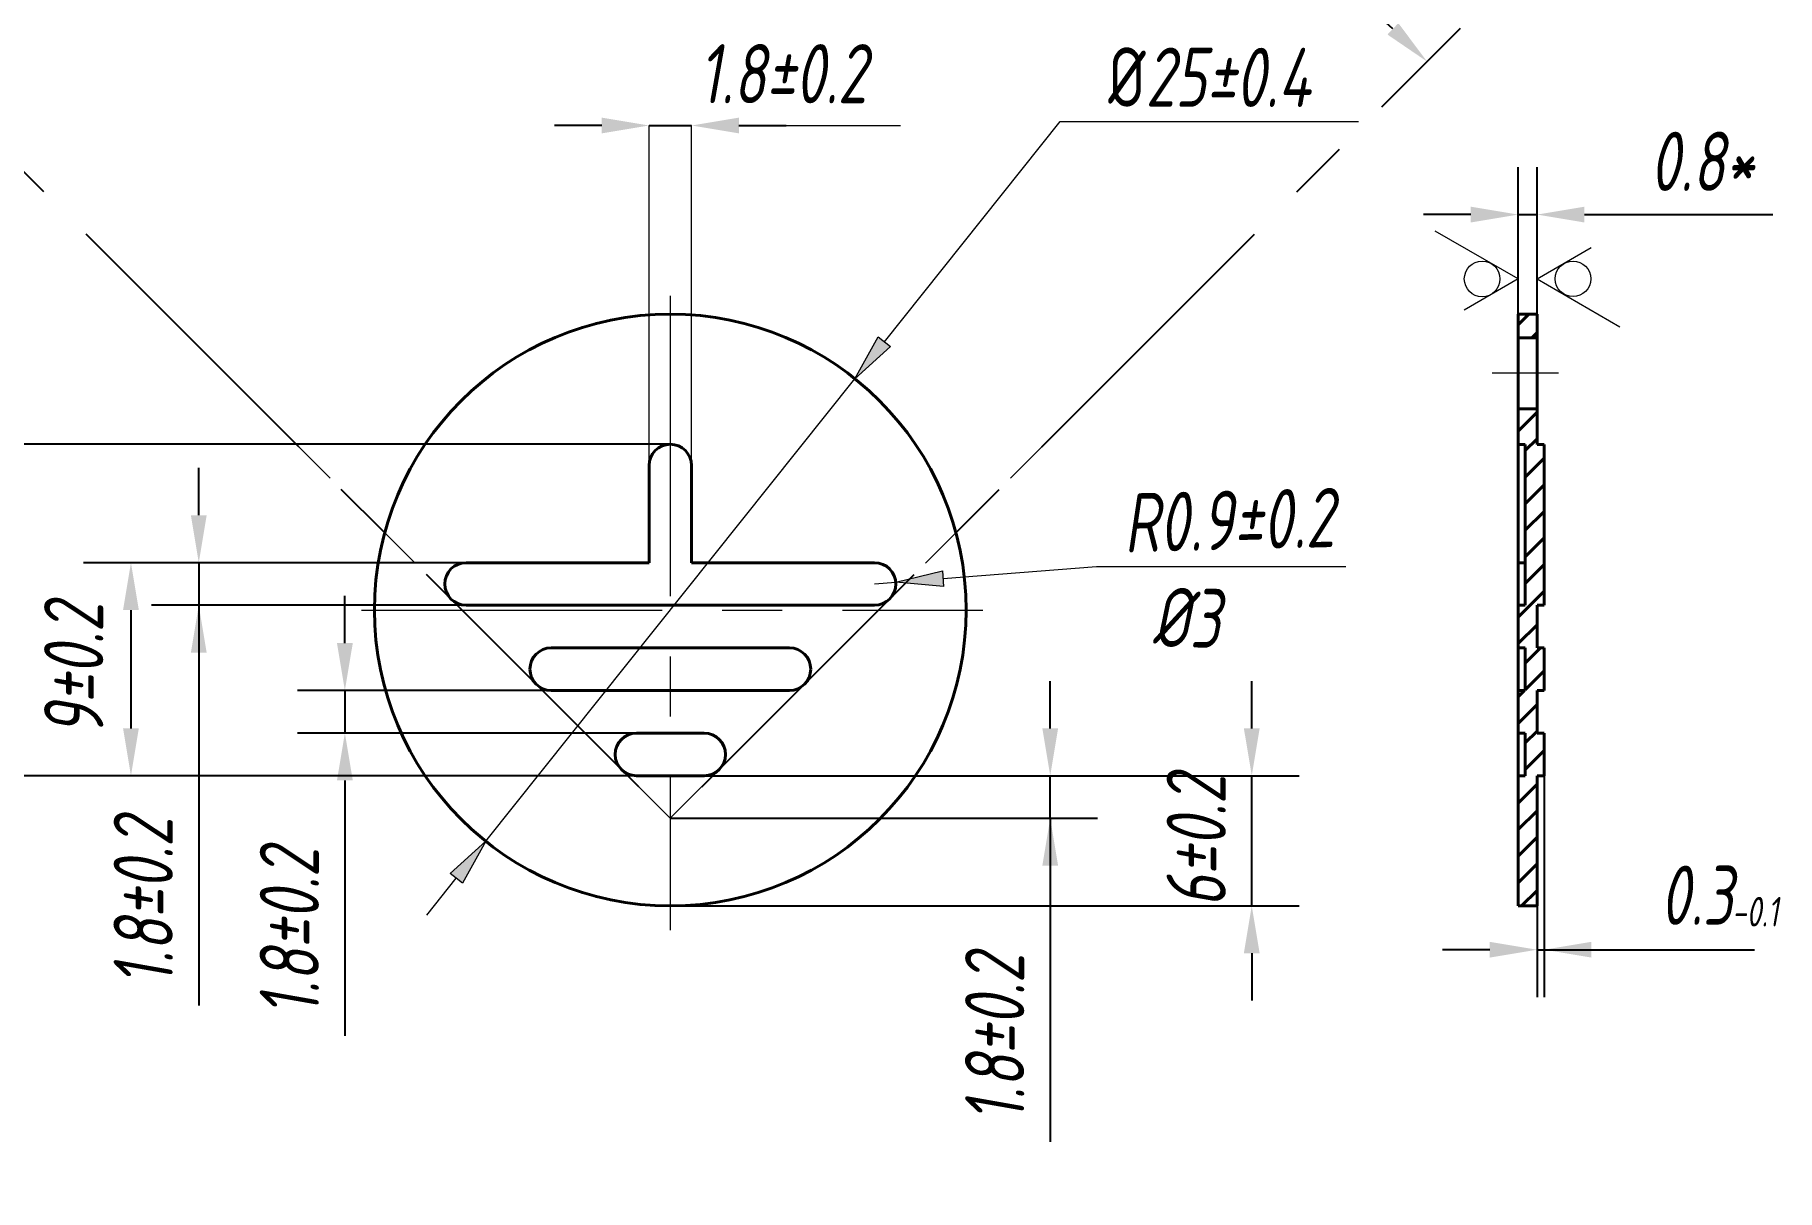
# Model space of a CAD drawing. Header units: millimetres. Extents: x 2336 to 4117, y 14795 to 41339.
# Drawn here: x 3099.5 to 3173.2, y 16544.2 to 16593 of the extents above; entities that cross this region are included whole.
import ezdxf

# ---------------------------------------------------------------- set-up
doc = ezdxf.new("R2010")
doc.units = ezdxf.units.MM
doc.linetypes.add('CENTERX2', pattern=[20.32, 12.7, -2.54, 2.54, -2.54])
doc.layers.add('РАЗМЕРЫ', color=7, linetype='Continuous', lineweight=18)
doc.styles.get("Standard").update_dxf_attribs({"font": 'simplex.shx', "width": 0.7, "oblique": 10})
doc.dimstyles.new('STAND2-1', dxfattribs={"dimtxt": 2.5, "dimasz": 2, "dimexe": 2, "dimexo": 0, "dimgap": 1, "dimtad": 1, "dimdec": 0, "dimzin": 0, "dimdsep": 46, "dimtxsty": 'Standard', "dimcen": 0, "dimadec": 0, "dimazin": 0, "dimtfac": 1, "dimtdec": 0, "dimtmove": 0, "dimatfit": 3, "dimfxl": 3, "dimtolj": 1, "dimtzin": 0, "dimarcsym": 1})

msp = doc.modelspace()

# ---------------------------------------------------------------- blocks, each defined once
blk = doc.blocks.new('*D5478')
at = {"layer": 'РАЗМЕРЫ', "color": 0, "lineweight": 18, "insert": (3148.214, 16568.394), "char_height": 2.5, "attachment_point": 5, "rotation": 358.41491}
blk.add_mtext('\\A1;%%c3', dxfattribs=at)
blk = doc.blocks.new('*D5479')
at = {"layer": 'DEFPOINTS', "color": 0, "lineweight": 18}
for p in [(3127.292, 16589.193), (3125.492, 16574.197), (3127.292, 16574.197)]:
    blk.add_point(p, dxfattribs=at)
at = {"layer": 'РАЗМЕРЫ', "color": 0, "lineweight": -2}
for p, q in [((3123.492, 16589.193), (3121.492, 16589.193)), ((3125.492, 16589.193), (3127.292, 16589.193)), ((3129.292, 16589.193), (3131.292, 16589.193))]:
    blk.add_line(p, q, dxfattribs=at)
at = {"layer": 'РАЗМЕРЫ', "color": 0, "lineweight": 18}
for points in [[(3123.492, 16588.86), (3123.492, 16589.526), (3125.492, 16589.193)], [(3129.292, 16589.526), (3129.292, 16588.86), (3127.292, 16589.193)]]:
    blk.add_solid(points, dxfattribs=at)
at = {"layer": 'РАЗМЕРЫ', "color": 0, "lineweight": 18, "insert": (3131.155, 16591.381), "char_height": 2.5, "attachment_point": 5}
blk.add_mtext('\\A1;1.8±0.2', dxfattribs=at)
blk = doc.blocks.new('*D5481')
at = {"layer": 'DEFPOINTS', "color": 0, "lineweight": 18}
for p in [(3125.492, 16570.723), (3103.603, 16561.723), (3126.392, 16561.723)]:
    blk.add_point(p, dxfattribs=at)
at = {"layer": 'РАЗМЕРЫ', "color": 0, "lineweight": -2}
for p, q in [((3125.492, 16570.723), (3101.603, 16570.723)), ((3103.603, 16568.723), (3103.603, 16563.723)), ((3126.392, 16561.723), (3101.603, 16561.723))]:
    blk.add_line(p, q, dxfattribs=at)
at = {"layer": 'РАЗМЕРЫ', "color": 0, "lineweight": 18}
for points in [[(3103.936, 16568.723), (3103.27, 16568.723), (3103.603, 16570.723)], [(3103.27, 16563.723), (3103.936, 16563.723), (3103.603, 16561.723)]]:
    blk.add_solid(points, dxfattribs=at)
at = {"layer": 'РАЗМЕРЫ', "color": 0, "lineweight": 18, "insert": (3101.184, 16566.223), "char_height": 2.5, "attachment_point": 5, "rotation": 90}
blk.add_mtext('\\A1;9±0.2', dxfattribs=at)
blk = doc.blocks.new('*D5482')
at = {"layer": 'DEFPOINTS', "color": 0, "lineweight": 18}
for p in [(3126.392, 16561.723), (3150.958, 16561.723), (3126.392, 16556.223)]:
    blk.add_point(p, dxfattribs=at)
at = {"layer": 'РАЗМЕРЫ', "color": 0, "lineweight": -2}
for p, q in [((3150.958, 16563.723), (3150.958, 16565.723)), ((3126.392, 16561.723), (3152.958, 16561.723)), ((3150.958, 16556.223), (3150.958, 16561.723)), ((3126.392, 16556.223), (3152.958, 16556.223)), ((3150.958, 16554.223), (3150.958, 16552.223))]:
    blk.add_line(p, q, dxfattribs=at)
at = {"layer": 'РАЗМЕРЫ', "color": 0, "lineweight": 18}
for points in [[(3150.624, 16563.723), (3151.291, 16563.723), (3150.958, 16561.723)], [(3151.291, 16554.223), (3150.624, 16554.223), (3150.958, 16556.223)]]:
    blk.add_solid(points, dxfattribs=at)
at = {"layer": 'РАЗМЕРЫ', "color": 0, "lineweight": 18, "insert": (3148.611, 16558.973), "char_height": 2.5, "attachment_point": 5, "rotation": 90.00001}
blk.add_mtext('\\A1;6±0.2', dxfattribs=at)
blk = doc.blocks.new('*D5483')
at = {"layer": 'DEFPOINTS', "color": 0, "lineweight": 18}
for p in [(3126.392, 16561.723), (3142.443, 16561.723), (3126.392, 16559.923)]:
    blk.add_point(p, dxfattribs=at)
at = {"layer": 'РАЗМЕРЫ', "color": 0, "lineweight": -2}
for p, q in [((3142.443, 16563.723), (3142.443, 16565.723)), ((3126.392, 16561.723), (3144.443, 16561.723)), ((3142.443, 16559.923), (3142.443, 16561.723)), ((3126.392, 16559.923), (3144.443, 16559.923)), ((3142.443, 16559.923), (3142.443, 16546.259)), ((3142.443, 16559.923), (3142.443, 16546.259)), ((3142.443, 16557.923), (3142.443, 16555.923))]:
    blk.add_line(p, q, dxfattribs=at)
at = {"layer": 'РАЗМЕРЫ', "color": 0, "lineweight": 18}
for points in [[(3142.109, 16563.723), (3142.776, 16563.723), (3142.443, 16561.723)], [(3142.776, 16557.923), (3142.109, 16557.923), (3142.443, 16559.923)]]:
    blk.add_solid(points, dxfattribs=at)
at = {"layer": 'РАЗМЕРЫ', "color": 0, "lineweight": 18, "insert": (3140.096, 16550.653), "char_height": 2.5, "attachment_point": 5, "rotation": 90}
blk.add_mtext('\\A1;1.8±0.2', dxfattribs=at)
blk = doc.blocks.new('*D5484')
at = {"layer": 'DEFPOINTS', "color": 0, "lineweight": 18}
for p in [(3125.492, 16570.723), (3106.469, 16568.923), (3124.788, 16568.923)]:
    blk.add_point(p, dxfattribs=at)
at = {"layer": 'РАЗМЕРЫ', "color": 0, "lineweight": -2}
for p, q in [((3106.469, 16572.723), (3106.469, 16574.723)), ((3125.492, 16570.723), (3104.469, 16570.723)), ((3106.469, 16570.723), (3106.469, 16568.923)), ((3124.788, 16568.923), (3104.469, 16568.923)), ((3106.469, 16568.923), (3106.469, 16552.015)), ((3106.469, 16568.923), (3106.469, 16552.015)), ((3106.469, 16566.923), (3106.469, 16564.923))]:
    blk.add_line(p, q, dxfattribs=at)
at = {"layer": 'РАЗМЕРЫ', "color": 0, "lineweight": 18}
for points in [[(3106.136, 16572.723), (3106.803, 16572.723), (3106.469, 16570.723)], [(3106.803, 16566.923), (3106.136, 16566.923), (3106.469, 16568.923)]]:
    blk.add_solid(points, dxfattribs=at)
at = {"layer": 'РАЗМЕРЫ', "color": 0, "lineweight": 18, "insert": (3104.123, 16556.409), "char_height": 2.5, "attachment_point": 5, "rotation": 90}
blk.add_mtext('\\A1;1.8±0.2', dxfattribs=at)
blk = doc.blocks.new('*D5485')
at = {"layer": 'DEFPOINTS', "color": 0, "lineweight": 18}
for p in [(3121.382, 16565.323), (3112.642, 16563.523), (3124.968, 16563.523)]:
    blk.add_point(p, dxfattribs=at)
at = {"layer": 'РАЗМЕРЫ', "color": 0, "lineweight": -2}
for p, q in [((3112.642, 16567.323), (3112.642, 16569.323)), ((3121.382, 16565.323), (3110.642, 16565.323)), ((3112.642, 16565.323), (3112.642, 16563.523)), ((3124.968, 16563.523), (3110.642, 16563.523)), ((3112.642, 16561.523), (3112.642, 16550.735)), ((3112.642, 16561.523), (3112.642, 16550.735))]:
    blk.add_line(p, q, dxfattribs=at)
at = {"layer": 'РАЗМЕРЫ', "color": 0, "lineweight": 18}
for points in [[(3112.309, 16567.323), (3112.976, 16567.323), (3112.642, 16565.323)], [(3112.976, 16561.523), (3112.309, 16561.523), (3112.642, 16563.523)]]:
    blk.add_solid(points, dxfattribs=at)
at = {"layer": 'РАЗМЕРЫ', "color": 0, "lineweight": 18, "insert": (3110.295, 16555.129), "char_height": 2.5, "attachment_point": 5, "rotation": 90}
blk.add_mtext('\\A1;1.8±0.2', dxfattribs=at)
blk = doc.blocks.new('*D5486')
at = {"layer": 'DEFPOINTS', "color": 0, "lineweight": 18}
for p in [(3163.011, 16585.429), (3162.211, 16581.223), (3163.011, 16581.223)]:
    blk.add_point(p, dxfattribs=at)
at = {"layer": 'РАЗМЕРЫ', "color": 0, "lineweight": -2}
for p, q in [((3162.211, 16581.223), (3162.211, 16587.429)), ((3163.011, 16581.223), (3163.011, 16587.429)), ((3160.211, 16585.429), (3158.211, 16585.429)), ((3162.211, 16585.429), (3163.011, 16585.429)), ((3165.011, 16585.429), (3172.973, 16585.429)), ((3165.011, 16585.429), (3172.973, 16585.429))]:
    blk.add_line(p, q, dxfattribs=at)
at = {"layer": 'РАЗМЕРЫ', "color": 0, "lineweight": 18}
for points in [[(3160.211, 16585.095), (3160.211, 16585.762), (3162.211, 16585.429)], [(3165.011, 16585.762), (3165.011, 16585.095), (3163.011, 16585.429)]]:
    blk.add_solid(points, dxfattribs=at)
at = {"layer": 'РАЗМЕРЫ', "color": 0, "lineweight": 18, "insert": (3169.992, 16587.679), "char_height": 2.5, "attachment_point": 5}
blk.add_mtext('\\A1;0.8*', dxfattribs=at)
blk = doc.blocks.new('*D5487')
at = {"layer": 'DEFPOINTS', "color": 0, "lineweight": 18}
for p in [(3163.011, 16561.723), (3163.311, 16561.723), (3163.311, 16554.372)]:
    blk.add_point(p, dxfattribs=at)
at = {"layer": 'РАЗМЕРЫ', "color": 0, "lineweight": -2}
for p, q in [((3163.011, 16561.723), (3163.011, 16552.372)), ((3163.311, 16561.723), (3163.311, 16552.372)), ((3161.011, 16554.372), (3159.011, 16554.372)), ((3163.011, 16554.372), (3163.311, 16554.372)), ((3163.311, 16554.372), (3172.203, 16554.372)), ((3163.311, 16554.372), (3172.203, 16554.372)), ((3165.311, 16554.372), (3167.311, 16554.372))]:
    blk.add_line(p, q, dxfattribs=at)
at = {"layer": 'РАЗМЕРЫ', "color": 0, "lineweight": 18}
for points in [[(3161.011, 16554.038), (3161.011, 16554.705), (3163.011, 16554.372)], [(3165.311, 16554.705), (3165.311, 16554.038), (3163.311, 16554.372)]]:
    blk.add_solid(points, dxfattribs=at)
at = {"layer": 'РАЗМЕРЫ', "color": 0, "lineweight": 18, "insert": (3169.757, 16556.674), "char_height": 2.5, "attachment_point": 5}
blk.add_mtext('\\A1;0.3', dxfattribs=at)
blk = doc.blocks.new('*D5489')
at = {"layer": 'РАЗМЕРЫ', "color": 0, "lineweight": 18, "insert": (3149.994, 16572.518), "char_height": 2.5, "attachment_point": 5, "rotation": 1.5322}
blk.add_mtext('\\A1;R0.9±0.2', dxfattribs=at)
blk = doc.blocks.new('*D5490')
at = {"layer": 'РАЗМЕРЫ', "color": 0, "lineweight": 18, "insert": (3149.168, 16591.231), "char_height": 2.5, "attachment_point": 5, "rotation": 359.84833}
blk.add_mtext('\\A1;{\\Q0;%%C}25±0.4', dxfattribs=at)
blk = doc.blocks.new('*D5477')
at = {"layer": 'РАЗМЕРЫ', "color": 0, "linetype": 'CENTERX2', "lineweight": -2}
for p, q in [((3125.066, 16561.249), (3093.002, 16593.305)), ((3127.719, 16561.249), (3159.781, 16593.306))]:
    blk.add_line(p, q, dxfattribs=at)
blk.add_arc((3126.392, 16559.923), 45.215, 47.53004, 132.47202, dxfattribs=at)
at = {"layer": 'РАЗМЕРЫ', "color": 0, "lineweight": 18}
for points in [[(3095.631, 16593.514), (3096.092, 16593.032), (3094.417, 16591.891)], [(3156.691, 16593.034), (3157.152, 16593.515), (3158.366, 16591.892)]]:
    blk.add_solid(points, dxfattribs=at)
at = {"layer": 'РАЗМЕРЫ', "color": 0, "lineweight": 18, "insert": (3132.313, 16607.187), "char_height": 2.5, "attachment_point": 5, "rotation": 352.85912}
blk.add_mtext('90°±2°', dxfattribs=at)
blk = doc.blocks.new('*D5480')
at = {"layer": 'DEFPOINTS', "color": 0, "lineweight": 18}
for p in [(3126.392, 16575.723), (3095.657, 16561.723), (3126.392, 16561.723)]:
    blk.add_point(p, dxfattribs=at)
at = {"layer": 'РАЗМЕРЫ', "color": 0, "lineweight": -2}
for p, q in [((3126.392, 16575.723), (3093.657, 16575.723)), ((3095.657, 16573.723), (3095.657, 16563.723)), ((3126.392, 16561.723), (3093.657, 16561.723)), ((3095.657, 16561.723), (3095.657, 16551.328)), ((3095.657, 16561.723), (3095.657, 16551.328))]:
    blk.add_line(p, q, dxfattribs=at)
at = {"layer": 'РАЗМЕРЫ', "color": 0, "lineweight": 18}
for points in [[(3095.99, 16573.723), (3095.323, 16573.723), (3095.657, 16575.723)], [(3095.323, 16563.723), (3095.99, 16563.723), (3095.657, 16561.723)]]:
    blk.add_solid(points, dxfattribs=at)
at = {"layer": 'РАЗМЕРЫ', "color": 0, "lineweight": 18, "insert": (3093.31, 16555.525), "char_height": 2.5, "attachment_point": 5, "rotation": 90.00001}
blk.add_mtext('\\A1;14±0.2', dxfattribs=at)
blk = doc.blocks.new('*D5488')
at = {"layer": 'DEFPOINTS', "color": 0, "lineweight": 18}
for p in [(3162.499, 16613.367), (3162.799, 16613.367), (3162.799, 16554.853)]:
    blk.add_point(p, dxfattribs=at)
at = {"layer": 'РАЗМЕРЫ', "color": 0, "lineweight": 18, "insert": (3172.229, 16555.978), "char_height": 1.25, "attachment_point": 5}
blk.add_mtext('\\A1;-0.1', dxfattribs=at)

# ---------------------------------------------------------------- dimensions: what is measured, and where the dimension line sits
at = {"layer": 'РАЗМЕРЫ', "color": 0, "lineweight": 18}
dim = msp.add_linear_dim(base=(3162.799, 16554.853), p1=(3162.499, 16613.367), p2=(3162.799, 16613.367), text='-0.1', dimstyle='STAND2-1', override={"dimtxt": 1.25, "dimgap": 0.5, "dimdec": 1, "dimse1": 1, "dimse2": 1, "dimsd1": 1, "dimsd2": 1, "dimadec": 1, "dimtmove": 0}, dxfattribs=at)
dim.commit()
dim.dimension.update_dxf_attribs({"geometry": '*D5488', "text_midpoint": (3172.229, 16554.853), "dimtype": 160})
at = {"layer": 'РАЗМЕРЫ', "color": 0, "linetype": 'CENTERX2', "lineweight": 18}
dim = msp.add_angular_dim_3p(base=(3114.687, 16603.596), center=(3126.392, 16559.923), p1=(3127.719, 16561.249), p2=(3125.066, 16561.249), text='90°±2°', dimstyle='STAND2-1', dxfattribs=at)
dim.commit()
dim.dimension.update_dxf_attribs({"geometry": '*D5477', "text_midpoint": (3132.013, 16604.787), "dimtype": 165})
at = {"layer": 'РАЗМЕРЫ', "color": 0, "lineweight": 18}
for base, p1, p2, angle, text, override, picture, middle in [((3127.292, 16589.193), (3125.492, 16574.197), (3127.292, 16574.197), 180, '1.8±0.2', {"dimdec": 1, "dimse1": 1, "dimse2": 1, "dimadec": 1, "dimtmove": 2}, '*D5479', (3131.155, 16591.381)), ((3106.469, 16568.923), (3125.492, 16570.723), (3124.788, 16568.923), 270, '1.8±0.2', {"dimdec": 1, "dimadec": 1, "dimtmove": 0}, '*D5484', (3106.469, 16556.409)), ((3150.958, 16561.723), (3126.392, 16556.223), (3126.392, 16561.723), 90.00001, '6±0.2', {"dimtmove": 0}, '*D5482', (3150.958, 16558.973)), ((3142.443, 16561.723), (3126.392, 16559.923), (3126.392, 16561.723), 90, '1.8±0.2', {"dimdec": 1, "dimadec": 1, "dimtmove": 0}, '*D5483', (3142.443, 16550.653))]:
    dim = msp.add_linear_dim(base=base, p1=p1, p2=p2, angle=angle, text=text, dimstyle='STAND2-1', override=override, dxfattribs=at)
    dim.commit()
    dim.dimension.update_dxf_attribs({"geometry": picture, "text_midpoint": middle, "dimtype": 160})
dim = msp.add_diameter_dim_2p(p1=(3112.967, 16588.928), p2=(3137.967, 16588.862), text='{\\Q0;%%C}25±0.4', dimstyle='STAND2-1', override={"dimdec": 0, "dimsd1": 1, "dimsd2": 1, "dimadec": 0}, dxfattribs=at)
dim.commit()
dim.dimension.update_dxf_attribs({"geometry": '*D5490', "text_midpoint": (3149.161, 16588.832), "dimtype": 163})
dim = msp.add_linear_dim(base=(3163.011, 16585.429), p1=(3162.211, 16581.223), p2=(3163.011, 16581.223), text='0.8*', dimstyle='STAND2-1', override={"dimdec": 1, "dimadec": 1}, dxfattribs=at)
dim.commit()
dim.dimension.update_dxf_attribs({"geometry": '*D5486', "text_midpoint": (3169.992, 16587.679)})
for base, p1, angle, text, picture, middle in [((3095.657, 16561.723), (3126.392, 16575.723), 270.00001, '14±0.2', '*D5480', (3095.657, 16555.525)), ((3103.603, 16561.723), (3125.492, 16570.723), 90, '9±0.2', '*D5481', (3103.603, 16566.223))]:
    dim = msp.add_linear_dim(base=base, p1=p1, p2=(3126.392, 16561.723), angle=angle, text=text, dimstyle='STAND2-1', dxfattribs=at)
    dim.commit()
    dim.dimension.update_dxf_attribs({"geometry": picture, "text_midpoint": middle, "dimtype": 160})
dim = msp.add_radius_dim(center=(3139.662, 16569.822), mpoint=(3140.562, 16569.846), text='R0.9±0.2', dimstyle='STAND2-1', override={"dimdec": 1, "dimsd1": 1, "dimsd2": 1, "dimadec": 1, "dimtmove": 1}, dxfattribs=at)
dim.commit()
dim.dimension.update_dxf_attribs({"geometry": '*D5489', "text_midpoint": (3150.059, 16570.1), "dimtype": 164})
dim = msp.add_diameter_dim_2p(p1=(3136.423, 16566.418), p2=(3139.421, 16566.335), dimstyle='STAND2-1', override={"dimsd1": 1, "dimsd2": 1}, dxfattribs=at)
dim.commit()
dim.dimension.update_dxf_attribs({"geometry": '*D5478', "text_midpoint": (3148.151, 16566.093), "dimtype": 163})
dim = msp.add_linear_dim(base=(3112.642, 16563.523), p1=(3121.382, 16565.323), p2=(3124.968, 16563.523), angle=90, text='1.8±0.2', dimstyle='STAND2-1', override={"dimdec": 1, "dimadec": 1}, dxfattribs=at)
dim.commit()
dim.dimension.update_dxf_attribs({"geometry": '*D5485', "text_midpoint": (3110.295, 16555.129)})
dim = msp.add_linear_dim(base=(3163.311, 16554.372), p1=(3163.011, 16561.723), p2=(3163.311, 16561.723), dimstyle='STAND2-1', override={"dimdec": 1, "dimadec": 1}, dxfattribs=at)
dim.commit()
dim.dimension.update_dxf_attribs({"geometry": '*D5487', "text_midpoint": (3169.757, 16554.372), "dimtype": 160})

# ---------------------------------------------------------------- hatches: boundary and pattern name
at = {"layer": 'РАЗМЕРЫ', "lineweight": 40}
h = msp.add_hatch(dxfattribs=at)
h.set_pattern_fill('ANSI31', color=0, scale=0.25)
h.set_pattern_definition([(45, (-1119385.6104, -828056.1861), (-0.56126600757, 0.56126600757), [])])
edge = h.paths.add_edge_path()
edge.add_line((3163.011, 16580.223), (3163.011, 16581.223))
edge.add_line((3162.211, 16580.223), (3163.011, 16580.223))
edge.add_line((3162.211, 16580.223), (3162.211, 16581.223))
edge.add_line((3162.211, 16581.223), (3163.011, 16581.223))
edge = h.paths.add_edge_path()
edge.add_line((3163.011, 16567.123), (3163.011, 16568.923))
edge.add_line((3163.311, 16567.123), (3163.011, 16567.123))
edge.add_line((3163.311, 16565.323), (3163.311, 16567.123))
edge.add_line((3163.011, 16565.323), (3163.311, 16565.323))
edge.add_line((3163.011, 16563.523), (3163.011, 16565.323))
edge.add_line((3163.311, 16563.523), (3163.011, 16563.523))
edge.add_line((3163.311, 16561.723), (3163.311, 16563.523))
edge.add_line((3163.011, 16561.723), (3163.311, 16561.723))
edge.add_line((3163.011, 16556.223), (3163.011, 16561.723))
edge.add_line((3163.011, 16556.223), (3162.211, 16556.223))
edge.add_line((3162.211, 16556.223), (3162.211, 16561.723))
edge.add_line((3162.211, 16561.723), (3162.511, 16561.723))
edge.add_line((3162.511, 16563.523), (3162.511, 16561.723))
edge.add_line((3162.511, 16563.523), (3162.211, 16563.523))
edge.add_line((3162.211, 16563.523), (3162.211, 16565.323))
edge.add_line((3162.211, 16565.323), (3162.511, 16565.323))
edge.add_line((3162.511, 16567.123), (3162.511, 16565.323))
edge.add_line((3162.511, 16567.123), (3162.211, 16567.123))
edge.add_line((3162.211, 16567.123), (3162.211, 16568.923))
edge.add_line((3162.511, 16568.923), (3162.211, 16568.923))
edge.add_line((3162.511, 16575.717), (3162.511, 16568.923))
edge.add_line((3162.211, 16575.717), (3162.511, 16575.717))
edge.add_line((3162.211, 16575.717), (3162.211, 16577.223))
edge.add_line((3163.011, 16577.223), (3162.211, 16577.223))
edge.add_line((3163.011, 16575.717), (3163.011, 16577.223))
edge.add_line((3163.011, 16575.717), (3163.311, 16575.717))
edge.add_line((3163.311, 16568.923), (3163.311, 16575.717))
edge.add_line((3163.011, 16568.923), (3163.311, 16568.923))
at = {"layer": 'РАЗМЕРЫ', "lineweight": 18}
h = msp.add_hatch(color=0, dxfattribs=at)
h.dxf.hatch_style = 1
h.paths.add_polyline_path([(3135.696, 16579.849), (3134.188, 16578.493), (3135.175, 16580.265)])
h.paths.add_polyline_path([(3118.596, 16558.952), (3117.609, 16557.18), (3117.088, 16557.596)])
h = msp.add_hatch(color=0, dxfattribs=at)
h.dxf.hatch_style = 1
h.paths.add_polyline_path([(3137.887, 16570.384), (3137.939, 16569.719), (3136.329, 16569.858), (3136.513, 16570.042)])
edge = h.paths.add_edge_path()
edge.add_line((3136.327, 16569.858), (3135.919, 16569.894))
edge.add_line((3135.919, 16569.894), (3136.311, 16569.991))
edge.add_arc((3126.392, 16568.723), 10, 6.5224, 7.28941, ccw=False)
edge = h.paths.add_edge_path()
edge.add_line((3136.329, 16569.858), (3136.513, 16570.042))
edge.add_line((3136.513, 16570.042), (3136.311, 16569.991))
edge.add_arc((3126.392, 16568.723), 10, 6.5224, 7.28941, ccw=False)
edge.add_line((3136.327, 16569.858), (3136.329, 16569.858))

# ---------------------------------------------------------------- linework, layer by layer
at = {"color": 7, "linetype": 'CENTERX2', "lineweight": 18}
for p, q in [((3126.392, 16582.003), (3126.392, 16555.198)), ((3113.341, 16568.723), (3139.601, 16568.723))]:
    msp.add_line(p, q, dxfattribs=at)
at = {"color": 7, "linetype": 'Continuous', "lineweight": 40}
for p, q in [((3162.211, 16581.223), (3163.011, 16581.223)), ((3162.211, 16580.223), (3162.211, 16581.223)), ((3163.011, 16580.223), (3163.011, 16581.223)), ((3162.211, 16577.223), (3162.211, 16580.223)), ((3162.211, 16580.223), (3163.011, 16580.223)), ((3163.011, 16577.223), (3163.011, 16580.223)), ((3162.211, 16575.717), (3162.211, 16577.223)), ((3163.011, 16577.223), (3162.211, 16577.223)), ((3163.011, 16575.717), (3163.011, 16577.223)), ((3162.211, 16575.717), (3162.511, 16575.717)), ((3162.211, 16574.823), (3162.211, 16575.717)), ((3162.511, 16575.717), (3162.511, 16568.923)), ((3163.011, 16575.717), (3163.311, 16575.717)), ((3163.311, 16568.923), (3163.311, 16575.717)), ((3125.492, 16574.823), (3125.492, 16570.723)), ((3127.292, 16574.823), (3127.292, 16570.723)), ((3162.211, 16574.823), (3162.211, 16570.723)), ((3117.762, 16570.723), (3125.492, 16570.723)), ((3127.292, 16570.723), (3135.022, 16570.723)), ((3162.511, 16570.723), (3162.211, 16570.723)), ((3162.211, 16569.823), (3162.211, 16570.723)), ((3162.211, 16568.923), (3162.211, 16569.823)), ((3135.022, 16568.923), (3117.762, 16568.923)), ((3162.211, 16567.123), (3162.211, 16568.923)), ((3162.511, 16568.923), (3162.211, 16568.923)), ((3163.011, 16568.923), (3163.311, 16568.923)), ((3163.011, 16567.123), (3163.011, 16568.923)), ((3121.362, 16567.123), (3131.422, 16567.123)), ((3162.511, 16567.123), (3162.211, 16567.123)), ((3162.211, 16566.223), (3162.211, 16567.123)), ((3162.511, 16567.123), (3162.511, 16565.323)), ((3163.311, 16567.123), (3163.011, 16567.123)), ((3163.311, 16565.323), (3163.311, 16567.123)), ((3162.211, 16565.323), (3162.211, 16566.223)), ((3131.422, 16565.323), (3121.362, 16565.323)), ((3162.211, 16563.523), (3162.211, 16565.323)), ((3162.211, 16565.323), (3162.511, 16565.323)), ((3163.011, 16565.323), (3163.311, 16565.323)), ((3163.011, 16563.523), (3163.011, 16565.323)), ((3124.962, 16563.523), (3127.822, 16563.523)), ((3162.511, 16563.523), (3162.211, 16563.523)), ((3162.211, 16562.623), (3162.211, 16563.523)), ((3162.511, 16563.523), (3162.511, 16561.723)), ((3163.311, 16563.523), (3163.011, 16563.523)), ((3163.311, 16561.723), (3163.311, 16563.523)), ((3162.211, 16561.723), (3162.211, 16562.623)), ((3127.822, 16561.723), (3124.962, 16561.723)), ((3162.211, 16556.223), (3162.211, 16561.723)), ((3162.211, 16561.723), (3162.511, 16561.723)), ((3163.011, 16561.723), (3163.311, 16561.723)), ((3163.011, 16556.223), (3163.011, 16561.723)), ((3163.011, 16556.223), (3162.211, 16556.223))]:
    msp.add_line(p, q, dxfattribs=at)
msp.add_circle((3126.392, 16568.723), 12.5, dxfattribs=at)
at = {"color": 7, "linetype": 'Continuous', "lineweight": 40, "extrusion": (0, 0, -1)}
msp.add_arc((-3126.392, 16574.823), 0.9, 0, 90, dxfattribs=at)
at = {"color": 7, "linetype": 'Continuous', "lineweight": 40}
for centre, start, end in [((3117.762, 16569.823), 90, 180), ((3135.022, 16569.823), 0, 90), ((3117.762, 16569.823), 180, 270), ((3135.022, 16569.823), 270, 0), ((3121.362, 16566.223), 90, 180), ((3131.422, 16566.223), 0, 90), ((3121.362, 16566.223), 180, 270), ((3131.422, 16566.223), 270, 0), ((3124.962, 16562.623), 90, 180), ((3127.822, 16562.623), 0, 90), ((3124.962, 16562.623), 180, 270), ((3127.822, 16562.623), 270, 0)]:
    msp.add_arc(centre, 0.9, start, end, dxfattribs=at)
at = {"layer": 'РАЗМЕРЫ', "color": 0, "lineweight": 18}
for p, q in [((3135.436, 16580.057), (3142.865, 16589.367)), ((3142.865, 16589.367), (3155.467, 16589.367)), ((3125.492, 16572.773), (3125.492, 16589.193)), ((3127.292, 16572.773), (3127.292, 16589.193)), ((3131.292, 16589.193), (3136.116, 16589.193)), ((3162.211, 16582.712), (3158.712, 16584.732)), ((3163.011, 16582.712), (3165.297, 16584.032)), ((3162.211, 16582.712), (3159.925, 16581.392)), ((3163.011, 16582.712), (3166.509, 16580.692)), ((3134.188, 16578.493), (3135.175, 16580.265)), ((3135.696, 16579.849), (3134.188, 16578.493)), ((3135.175, 16580.265), (3135.696, 16579.849)), ((3118.596, 16558.952), (3134.188, 16578.493)), ((3163.922, 16578.723), (3161.115, 16578.723)), ((3135.919, 16569.894), (3137.887, 16570.384)), ((3137.887, 16570.384), (3137.939, 16569.719)), ((3137.913, 16570.052), (3144.393, 16570.565)), ((3144.393, 16570.565), (3154.933, 16570.565)), ((3135.022, 16569.823), (3135.919, 16569.894)), ((3137.939, 16569.719), (3135.919, 16569.894)), ((3117.088, 16557.596), (3118.596, 16558.952)), ((3118.596, 16558.952), (3117.609, 16557.18)), ((3117.348, 16557.388), (3117.088, 16557.596)), ((3116.101, 16555.825), (3117.348, 16557.388)), ((3117.609, 16557.18), (3117.348, 16557.388))]:
    msp.add_line(p, q, dxfattribs=at)
at = {"layer": 'РАЗМЕРЫ', "color": 0, "linetype": 'CENTERX2', "lineweight": 18}
for q in [(3108.811, 16577.499), (3143.971, 16577.499)]:
    msp.add_line((3126.392, 16559.923), q, dxfattribs=at)
at = {"layer": 'РАЗМЕРЫ', "color": 0, "lineweight": 18}
for centre in [(3160.691, 16582.71), (3164.531, 16582.714)]:
    msp.add_circle(centre, 0.753, dxfattribs=at)
at = {"layer": 'РАЗМЕРЫ', "color": 0, "lineweight": 40, "extrusion": (0, 0, -1)}
msp.add_arc((-3126.392, 16574.823), 0.9, 90, 180, dxfattribs=at)

msp.set_redraw_order([(e.dxf.handle, doc.entitydb.next_handle()) for e in msp.query("TEXT MTEXT ATTDEF DIMENSION ARC_DIMENSION")])  # texts and dimensions are drawn at this point

doc.saveas('drawing.dxf')
